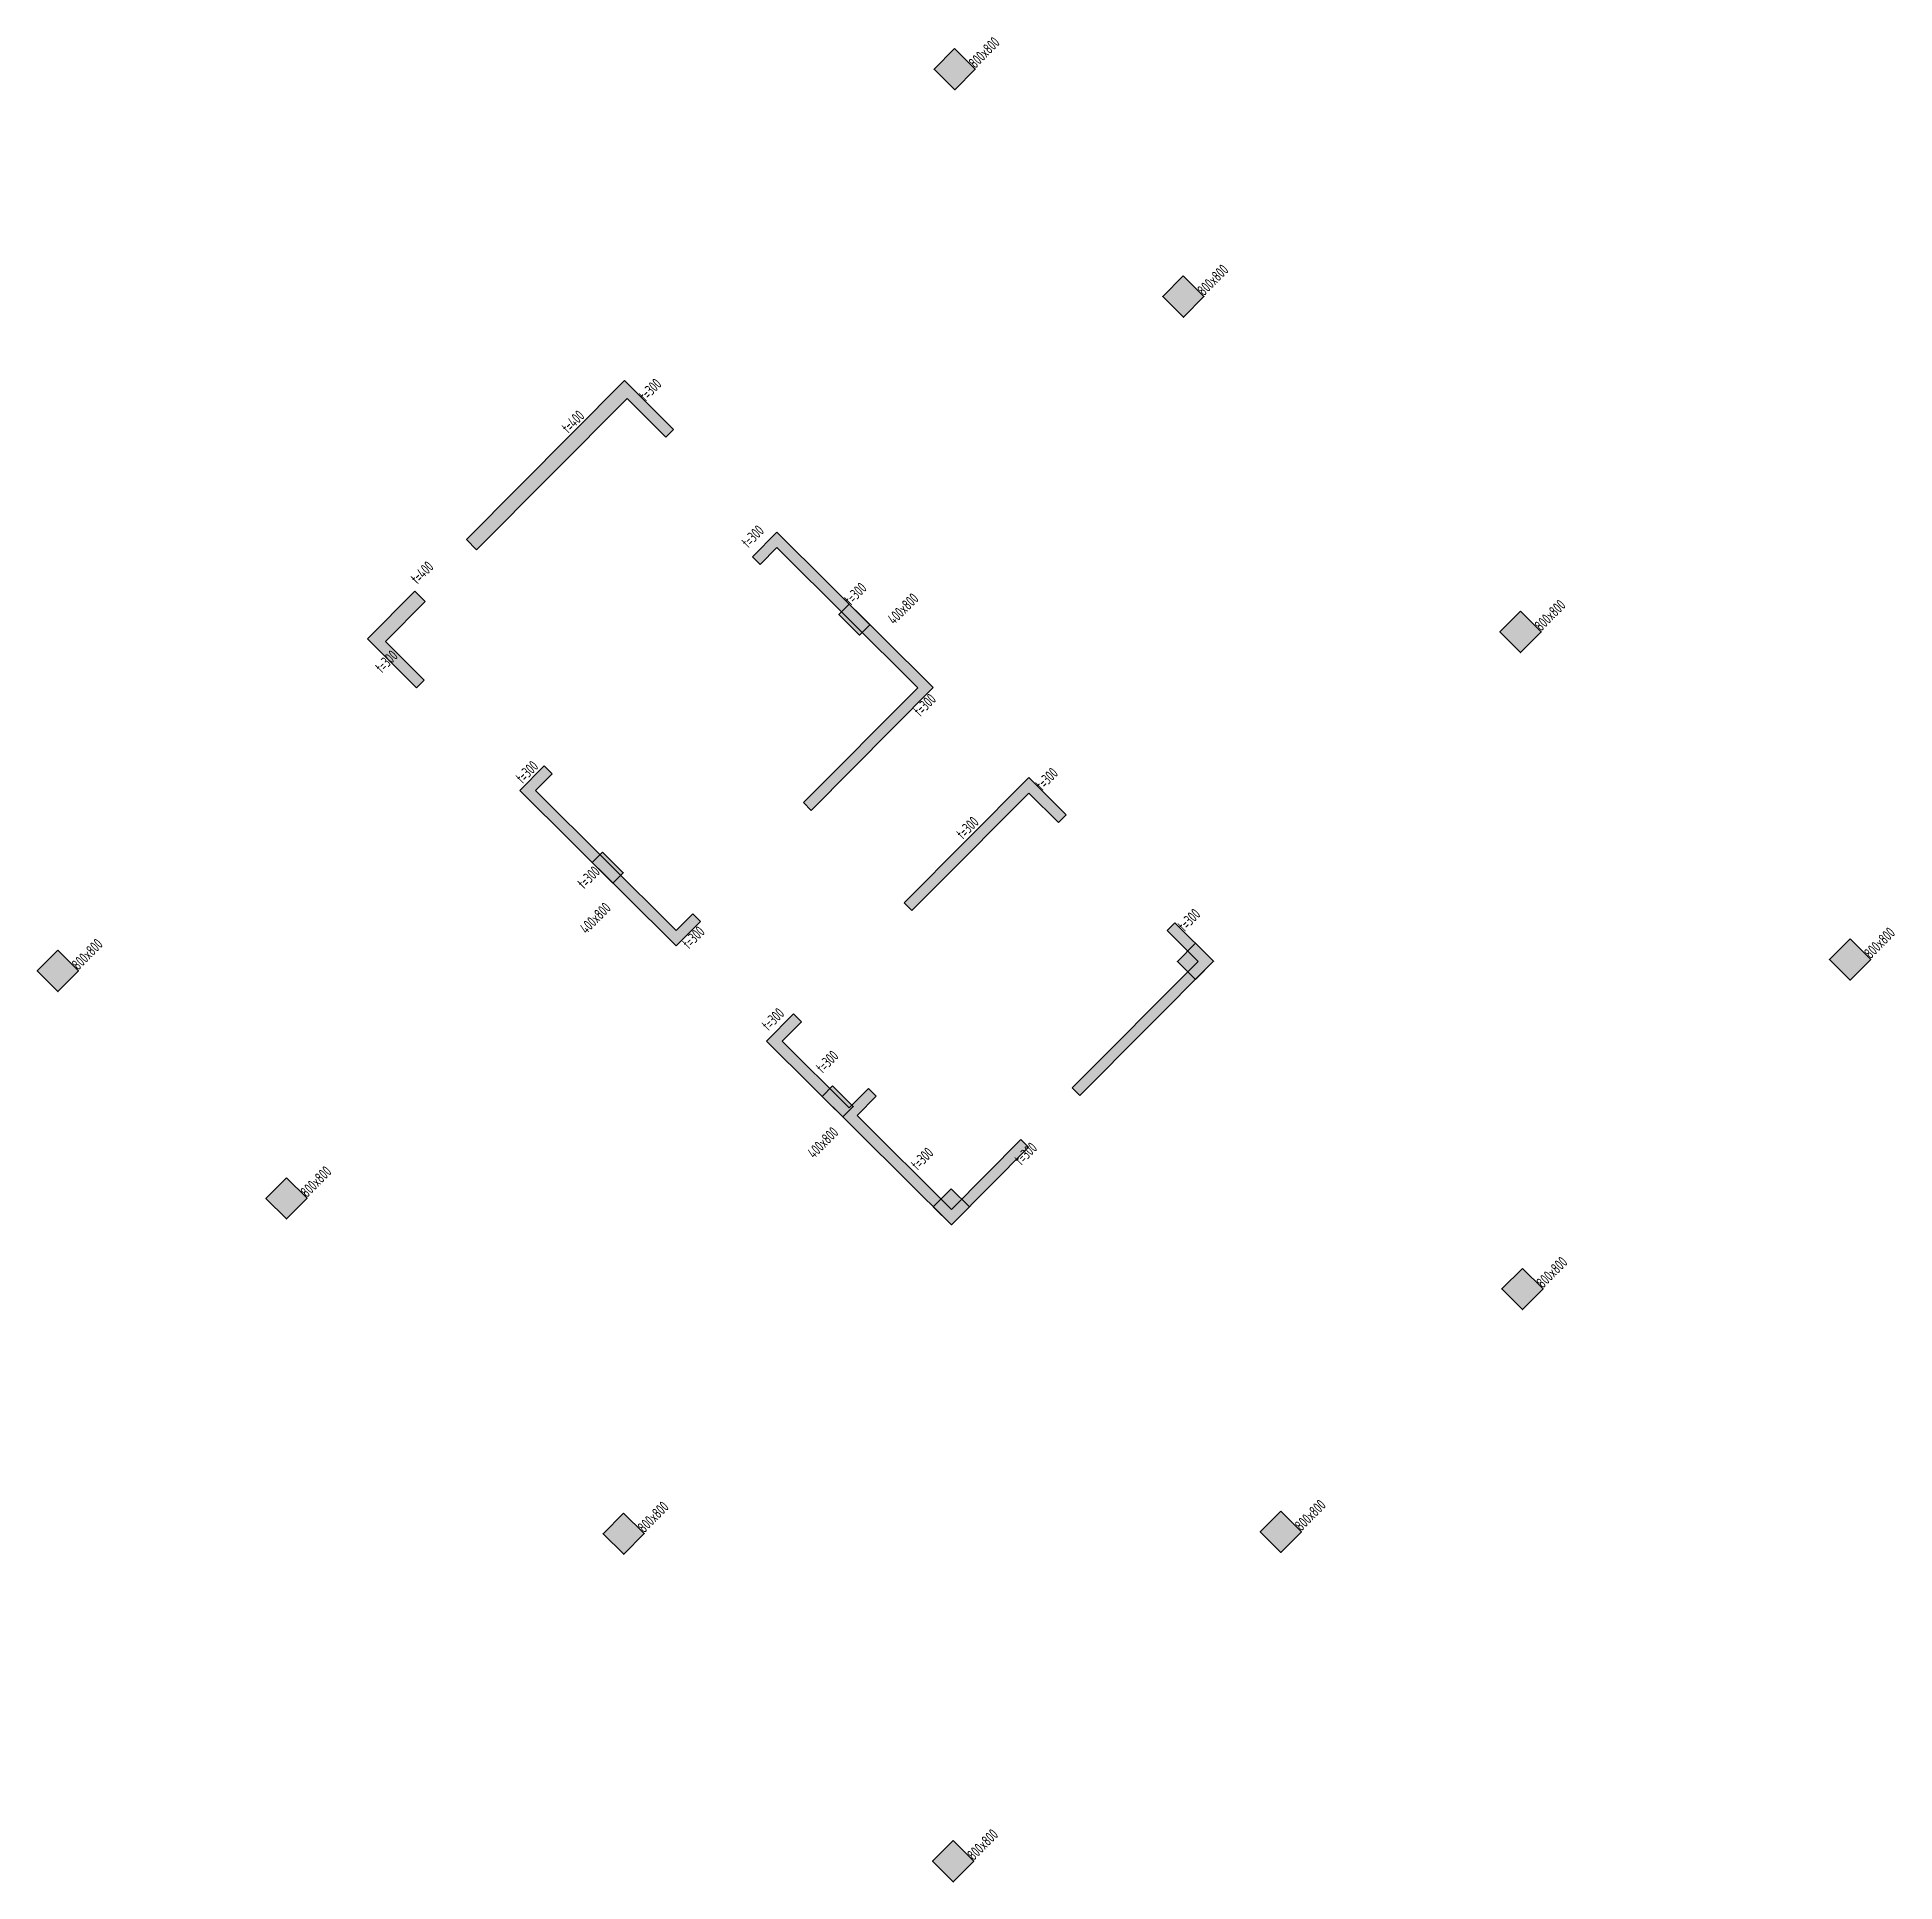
# Model space of a CAD drawing. Extents: x 517158726 to 519536726, y 3499539182 to 3501239182.
# Drawn here: x 517979206 to 518030178, y 3500706023 to 3500756647 of the extents above; entities that cross this region are included whole.
import ezdxf
from ezdxf.enums import TextEntityAlignment as Align

# ---------------------------------------------------------------- set-up
doc = ezdxf.new("R2010")
doc.units = 0
doc.header["$LTSCALE"] = 500
doc.header["$MEASUREMENT"] = 0
doc.layers.get('0').update_dxf_attribs({"linetype": 'CONTINUOUS'})
for name, color, linetype, plot in [('__覆盖_A10-1楼地上客房部分轴网（1：100）_TEN25IWP$0$C-XREF-SLCT', 7, 'CONTINUOUS', False), ('C-XREF-SLCT', 7, 'CONTINUOUS', False), ('S_POST_OTHE', 110, 'CONTINUOUS', False)]:
    doc.layers.add(name, color=color, linetype=linetype, plot=plot)
for name, color, linetype in [('S_COLU', 2, 'CONTINUOUS'), ('S_COLU_HACH', 15, 'CONTINUOUS'), ('S_WALL', 2, 'CONTINUOUS'), ('S_WALL_HACH', 30, 'CONTINUOUS')]:
    doc.layers.add(name, color=color, linetype=linetype)
doc.styles.add('__覆盖_A10-1楼地上客房部分轴网（1：100）_TEN25IWP$0$Acs', font='Tssdeng.shx', dxfattribs={"width": 0.7, "bigfont": 'Tssdchn.shx'})
doc.styles.add('Acs', font='STFANGSO.TTF', dxfattribs={"width": 0.7})
doc.styles.add('TH-STYLE3', font='tssdeng.shx', dxfattribs={"width": 0.7, "bigfont": 'tssdchn.shx'})

msp = doc.modelspace()

# ---------------------------------------------------------------- texts
at = {"layer": 'S_POST_OTHE', "style": 'TH-STYLE3', "width": 0.7}
for p in [(518004947, 3500755770), (518011222, 3500749529), (518020475, 3500740327), (518029516, 3500731336), (517980337, 3500731024), (517986612, 3500724784), (518020525, 3500722296), (517995865, 3500715581), (518013896, 3500715631), (518004905, 3500706590)]:
    msp.add_text('800x800', height=300, rotation=45.1571, dxfattribs=at).set_placement(p)
for s, p in [('t=300', (517996133, 3500746865)), ('t=400', (517989874, 3500741848)), ('t=300', (518001763, 3500741266)), ('400x800', (518003069, 3500740858)), ('t=300', (517988896, 3500739408)), ('t=300', (518003666, 3500738216)), ('t=300', (517992753, 3500736376)), ('t=300', (518007013, 3500736185)), ('t=300', (518004839, 3500734844)), ('400x800', (517994625, 3500732368)), ('t=300', (518010919, 3500732316)), ('t=300', (517997319, 3500731835)), ('t=300', (517999503, 3500729592)), ('t=300', (518000988, 3500728426)), ('400x800', (518000869, 3500726207)), ('t=300', (518003594, 3500725764)), ('t=300', (518006440, 3500725902))]:
    msp.add_text(s, height=300, rotation=45.1571, dxfattribs=at).set_placement(p, align=Align.CENTER)
for s, p in [('t=400', (517993802, 3500746201)), ('t=300', (517998733, 3500743052)), ('t=300', (517994232, 3500733694))]:
    msp.add_text(s, height=300, rotation=45.1571, dxfattribs=at).set_placement(p, align=Align.TOP_CENTER)

# ---------------------------------------------------------------- blocks, each defined once
blk = doc.blocks.new('AcsAcadShareArea')
for points in [[(0, 0), (118900, 0), (118900, 85000), (0, 85000)], [(6892.9, 0), (28409.4, 0), (28409.4, 2708.4), (6892.9, 2708.4)], [(0, 0), (6892.9, 0), (6892.9, 2699.2), (0, 2699.2)], [(0, 733), (0, 733), (0, 0), (0, 0)]]:
    blk.add_lwpolyline(points, close=True)
at = {"insert": (596.8, 1991.4), "char_height": 1000, "width": 6073.9, "attachment_point": 1, "style": 'Acs'}
blk.add_mtext('唯一编号：', dxfattribs=at)
at = {"style": 'Acs', "width": 0.8}
blk.add_attdef('唯一编号', (7537.4, 860.8), '', height=1000, dxfattribs=at)
blk = doc.blocks.new('__覆盖_A10-1楼地上客房部分轴网（1：100）_TEN25IWP$0$AcsAcadShareArea')
for points in [[(0, 0), (118900, 0), (118900, 85000), (0, 85000)], [(6892.9, 0), (28409.4, 0), (28409.4, 2708.4), (6892.9, 2708.4)], [(0, 0), (6892.9, 0), (6892.9, 2699.2), (0, 2699.2)], [(0, 733), (0, 733), (0, 0), (0, 0)]]:
    blk.add_lwpolyline(points, close=True)
at = {"insert": (596.8, 1991.4), "char_height": 1000, "width": 6073.9, "attachment_point": 1, "style": '__覆盖_A10-1楼地上客房部分轴网（1：100）_TEN25IWP$0$Acs'}
blk.add_mtext('唯一编号：', dxfattribs=at)
at = {"style": '__覆盖_A10-1楼地上客房部分轴网（1：100）_TEN25IWP$0$Acs', "width": 0.8}
blk.add_attdef('唯一编号', (7537.4, 860.8), '', height=1000, dxfattribs=at)

# ---------------------------------------------------------------- linework, layer by layer
at = {"layer": 'S_COLU', "linetype": 'ByBlock', "lineweight": 35}
for points in [[(518004380, 3500756334), (518003816, 3500755767), (518004383, 3500755203), (518004947, 3500755770)], [(518010655, 3500750093), (518010091, 3500749526), (518010658, 3500748962), (518011222, 3500749529)], [(518001487, 3500741088), (518001205, 3500740804), (518001772, 3500740240), (518002054, 3500740524)], [(518019908, 3500740891), (518019344, 3500740324), (518019911, 3500739760), (518020475, 3500740327)], [(517994718, 3500734281), (517994436, 3500733998), (517995003, 3500733433), (517995285, 3500733717)], [(517979770, 3500731588), (517979206, 3500731021), (517979773, 3500730457), (517980337, 3500731024)], [(518010988, 3500731780), (518010494, 3500731284), (518010991, 3500730790), (518011484, 3500731287)], [(518028948, 3500731900), (518028384, 3500731333), (518028951, 3500730769), (518029516, 3500731336)], [(518001029, 3500727864), (518000746, 3500727580), (518001314, 3500727016), (518001596, 3500727300)], [(517986045, 3500725348), (517985481, 3500724781), (517986048, 3500724216), (517986612, 3500724784)], [(518004289, 3500725044), (518003795, 3500724548), (518004292, 3500724054), (518004785, 3500724551)], [(518019957, 3500722860), (518019393, 3500722293), (518019961, 3500721729), (518020525, 3500722296)], [(517995298, 3500716145), (517994734, 3500715578), (517995301, 3500715014), (517995865, 3500715581)], [(518013329, 3500716195), (518012765, 3500715628), (518013332, 3500715064), (518013896, 3500715631)], [(518004338, 3500707155), (518003774, 3500706587), (518004341, 3500706023), (518004905, 3500706590)]]:
    msp.add_lwpolyline(points, close=True, dxfattribs=at)
at = {"layer": 'S_COLU_HACH', "ltscale": 3}
for points in [[(518003816, 3500755767), (518004383, 3500755203), (518004380, 3500756334), (518004947, 3500755770)], [(518010091, 3500749526), (518010658, 3500748962), (518010655, 3500750093), (518011222, 3500749529)], [(518001205, 3500740804), (518001772, 3500740240), (518001487, 3500741088), (518002054, 3500740524)], [(518019344, 3500740324), (518019911, 3500739760), (518019908, 3500740891), (518020475, 3500740327)], [(517994436, 3500733998), (517995003, 3500733433), (517994718, 3500734281), (517995285, 3500733717)], [(517979206, 3500731021), (517979773, 3500730457), (517979770, 3500731588), (517980337, 3500731024)], [(518010494, 3500731284), (518010991, 3500730790), (518010988, 3500731780), (518011484, 3500731287)], [(518028384, 3500731333), (518028951, 3500730769), (518028948, 3500731900), (518029516, 3500731336)], [(518000746, 3500727580), (518001314, 3500727016), (518001029, 3500727864), (518001596, 3500727300)], [(517985481, 3500724781), (517986048, 3500724216), (517986045, 3500725348), (517986612, 3500724784)], [(518003795, 3500724548), (518004292, 3500724054), (518004289, 3500725044), (518004785, 3500724551)], [(518019393, 3500722293), (518019961, 3500721729), (518019957, 3500722860), (518020525, 3500722296)], [(517994734, 3500715578), (517995301, 3500715014), (517995298, 3500716145), (517995865, 3500715581)], [(518012765, 3500715628), (518013332, 3500715064), (518013329, 3500716195), (518013896, 3500715631)], [(518003774, 3500706587), (518004341, 3500706023), (518004338, 3500707155), (518004905, 3500706590)]]:
    msp.add_solid(points, dxfattribs=at)
at = {"layer": 'S_WALL', "linetype": 'ByBlock'}
for points in [[(517991265, 3500742580), (517991265, 3500742580), (517995391, 3500746728), (517996454, 3500745670), (517996666, 3500745883), (517995319, 3500747223), (517990982, 3500742862), (517991265, 3500742580)], [(518006415, 3500736329), (518002995, 3500732890), (518003207, 3500732678), (518003666, 3500733139), (518003666, 3500733139), (518003666, 3500733139), (518003877, 3500733352), (518003877, 3500733352), (518003877, 3500733352), (518006416, 3500735904), (518007231, 3500735093), (518007443, 3500735306), (518006415, 3500736329), (518006415, 3500736329), (518006415, 3500736329)], [(518007605, 3500727811), (518007818, 3500727600), (518011484, 3500731287), (518010421, 3500732344), (518010209, 3500732132), (518011060, 3500731285), (518007605, 3500727811)], [(518006194, 3500726393), (518004291, 3500724479), (518001703, 3500727052), (518002231, 3500727584), (518002019, 3500727796), (518001490, 3500727264), (517999646, 3500729097), (518000175, 3500729629), (517999962, 3500729841), (517999222, 3500729096), (518004292, 3500724054), (518006407, 3500726182), (518006194, 3500726393)]]:
    msp.add_lwpolyline(points, dxfattribs=at)
for points in [[(518000442, 3500735428), (518003792, 3500738796), (517999502, 3500743062), (517998832, 3500742389), (517999045, 3500742177), (517999503, 3500742638), (518003367, 3500738795), (518000229, 3500735640)], [(517989855, 3500741162), (517989571, 3500741444), (517988267, 3500740132), (517989614, 3500738793), (517989826, 3500739005), (517988762, 3500740063)], [(517996740, 3500731706), (517997410, 3500732379), (517997197, 3500732591), (517996739, 3500732130), (517992875, 3500735973), (517993333, 3500736434), (517993120, 3500736646), (517992450, 3500735972)]]:
    msp.add_lwpolyline(points, close=True, dxfattribs=at)
at = {"layer": 'S_WALL_HACH', "ltscale": 3}
for points in [[(517991265, 3500742580), (517990982, 3500742862), (517995391, 3500746728), (517995107, 3500747010)], [(517996454, 3500745670), (517996666, 3500745883), (517995107, 3500747010), (517995319, 3500747223)], [(517999045, 3500742177), (517998832, 3500742389), (517999503, 3500742638), (517999290, 3500742850)], [(517999290, 3500742850), (517999502, 3500743062), (518003580, 3500738584), (518003792, 3500738796)], [(517988551, 3500739850), (517988267, 3500740132), (517989855, 3500741162), (517989571, 3500741444)], [(517989826, 3500739005), (517989614, 3500738793), (517988762, 3500740063), (517988551, 3500739850)], [(518000229, 3500735640), (518000442, 3500735428), (518003367, 3500738795), (518003580, 3500738584)], [(517992662, 3500736185), (517992450, 3500735972), (517996952, 3500731918), (517996740, 3500731706)], [(517992662, 3500736185), (517992875, 3500735973), (517993120, 3500736646), (517993333, 3500736434)], [(518007231, 3500735093), (518007443, 3500735306), (518006203, 3500736116), (518006415, 3500736329)], [(518003207, 3500732678), (518002995, 3500732890), (518006416, 3500735904), (518006203, 3500736116)], [(517996739, 3500732130), (517996952, 3500731918), (517997197, 3500732591), (517997410, 3500732379)], [(518010209, 3500732132), (518010421, 3500732344), (518011060, 3500731285), (518011272, 3500731498)], [(518011272, 3500731498), (518011484, 3500731287), (518007605, 3500727811), (518007818, 3500727600)], [(517999435, 3500728885), (517999222, 3500729096), (518000175, 3500729629), (517999962, 3500729841)], [(518004503, 3500724267), (518004292, 3500724054), (517999646, 3500729097), (517999435, 3500728885)], [(518001490, 3500727264), (518001703, 3500727052), (518002019, 3500727796), (518002231, 3500727584)], [(518004715, 3500724480), (518004502, 3500724691), (518006407, 3500726182), (518006194, 3500726393)]]:
    msp.add_solid(points, dxfattribs=at)

# ---------------------------------------------------------------- block references
at = {"layer": '__覆盖_A10-1楼地上客房部分轴网（1：100）_TEN25IWP$0$C-XREF-SLCT', "xscale": 20, "yscale": 20, "zscale": 20}
msp.add_blockref('__覆盖_A10-1楼地上客房部分轴网（1：100）_TEN25IWP$0$AcsAcadShareArea', (517158726, 3499539182), dxfattribs=at).add_auto_attribs({'唯一编号': '1#楼地上客房部分轴网（1：100）'})
at = {"layer": 'C-XREF-SLCT', "xscale": 20, "yscale": 20, "zscale": 20}
msp.add_blockref('AcsAcadShareArea', (517158726, 3499539182), dxfattribs=at).add_auto_attribs({'唯一编号': 'colu'})

msp.set_redraw_order([(e.dxf.handle, doc.entitydb.next_handle()) for e in msp.query("TEXT MTEXT ATTDEF DIMENSION ARC_DIMENSION")])  # texts and dimensions are drawn at this point

doc.saveas('drawing.dxf')
